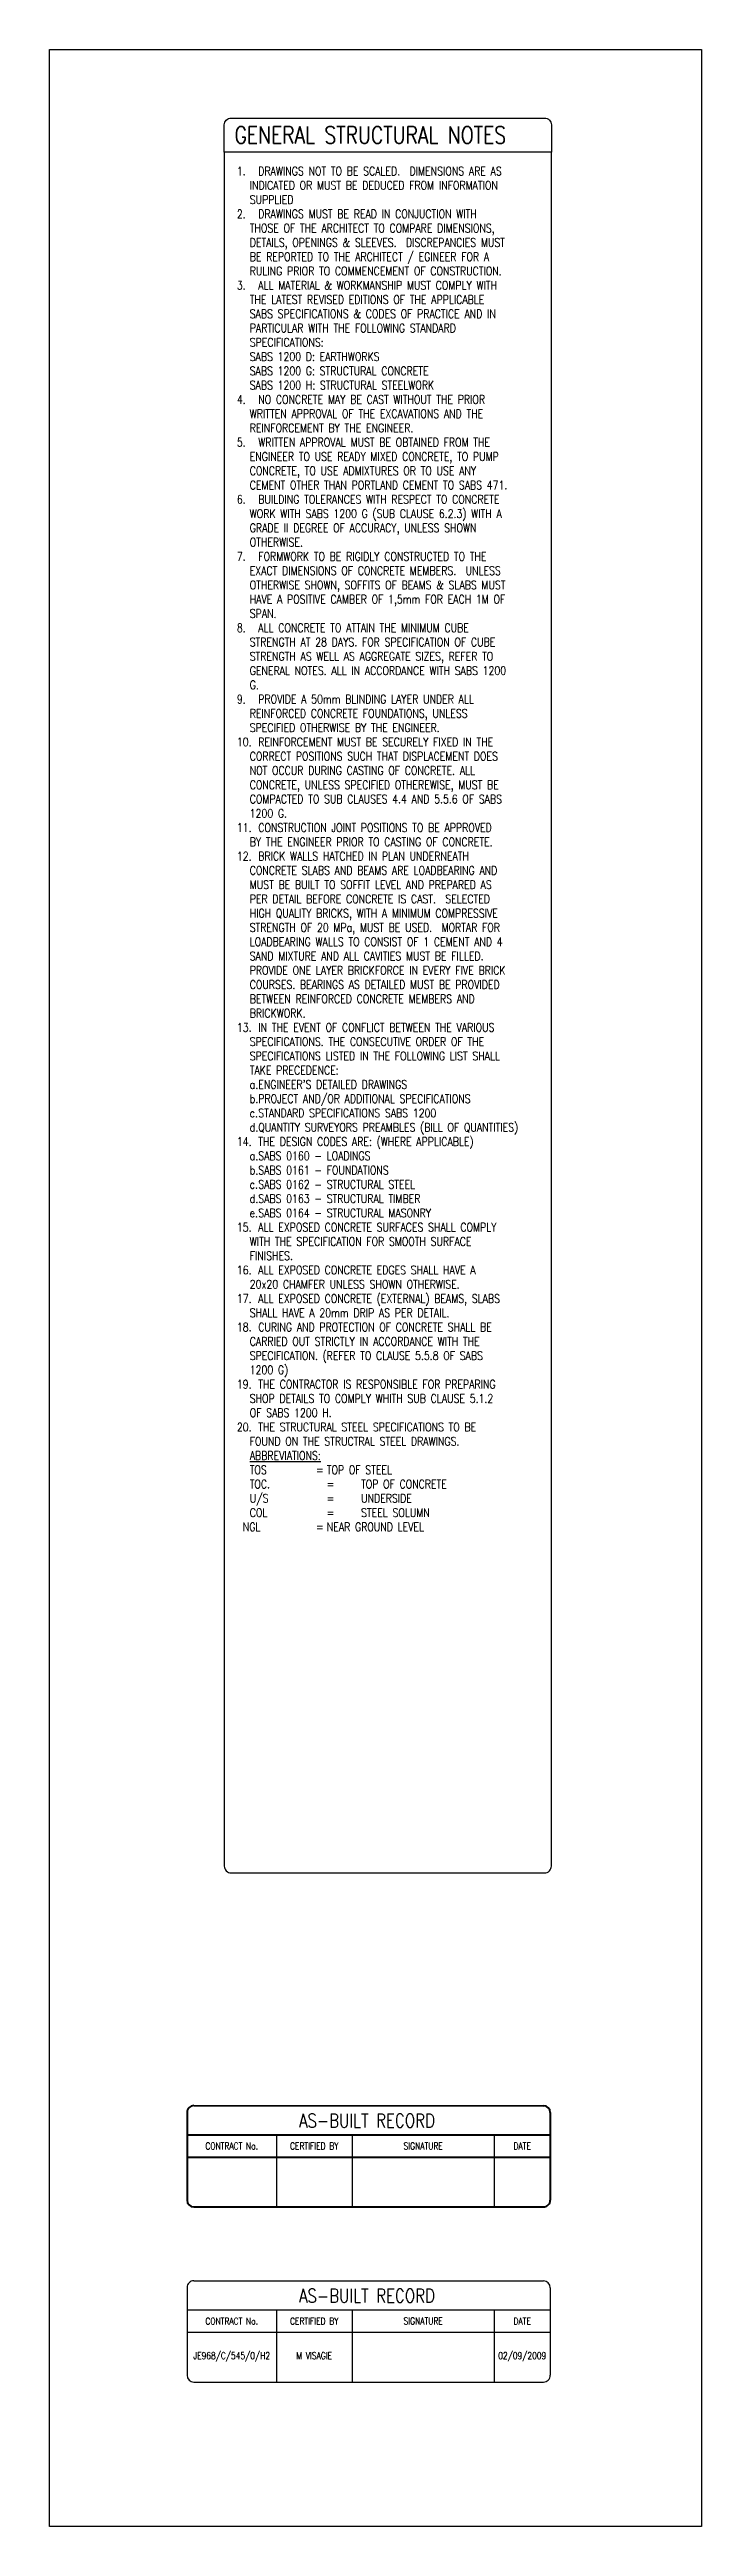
# Model space of a CAD drawing. Header units: metres. Extents: x -275466 to 90519, y -3176 to 139523.
# Drawn here: x -136857 to -117834, y 8675 to 81004 of the extents above; entities that cross this region are included whole.
import ezdxf
from ezdxf.enums import TextEntityAlignment as Align

# ---------------------------------------------------------------- set-up
doc = ezdxf.new("R2010")
doc.units = ezdxf.units.M
doc.linetypes.add('CONTINU', pattern=[0])
for name, color, linetype in [('GCE8002_GF_0.25', 1, 'Continuous'), ('GCE8004_GF_0.5', 2, 'Continuous'), ('GCE8052_GT_0.35', 3, 'Continuous'), ('GCE8053_GT_0.5', 2, 'Continuous'), ('GCE8082_GT_0.25', 1, 'CONTINU'), ('GCE8083_GT_0.35', 3, 'CONTINU'), ('GCE8084_GT_0.4', 5, 'CONTINU'), ('GCE8085_GT_0.5', 2, 'CONTINU'), ('GCE8086_GT_Title Block', 7, 'CONTINU')]:
    doc.layers.add(name, color=color, linetype=linetype)
doc.styles.add('1-100    h 25', font='romans.shx', dxfattribs={"width": 0.8, "height": 250})
doc.styles.add('ROMANS', font='romans.shx', dxfattribs={"width": 0.8})
doc.styles.get("Standard").update_dxf_attribs({"font": 'romans.shx', "width": 0.8})

msp = doc.modelspace()

# ---------------------------------------------------------------- texts
at = {"layer": 'GCE8052_GT_0.35', "insert": (-131766.4, 77578.8), "char_height": 250, "width": 8974.385, "attachment_point": 1, "style": '1-100    h 25'}
msp.add_mtext("\\pxi-1.5,l3,a0.83333,ql;1.^IDRAWINGS NOT TO BE SCALED.  DIMENSIONS ARE AS INDICATED OR MUST BE DEDUCED FROM INFORMATION SUPPLIED\\P2.^IDRAWINGS MUST BE READ IN CONJUCTION WITH THOSE OF THE ARCHITECT TO COMPARE DIMENSIONS, DETAILS, OPENINGS & SLEEVES.  DISCREPANCIES MUST BE REPORTED TO THE ARCHITECT / EGINEER FOR A RULING PRIOR TO COMMENCEMENT OF CONSTRUCTION.\\P3.^IALL MATERIAL & WORKMANSHIP MUST COMPLY WITH THE LATEST REVISED EDITIONS OF THE APPLICABLE SABS SPECIFICATIONS & CODES OF PRACTICE AND IN PARTICULAR WITH THE FOLLOWING STANDARD SPECIFICATIONS:\\P\\pi0;SABS 1200 D: EARTHWORKS\\PSABS 1200 G: STRUCTURAL CONCRETE\\PSABS 1200 H: STRUCTURAL STEELWORK\\P\\pi-1.5;4.^INO CONCRETE MAY BE CAST WITHOUT THE PRIOR WRITTEN APPROVAL OF THE EXCAVATIONS AND THE REINFORCEMENT BY THE ENGINEER.\\P5.^IWRITTEN APPROVAL MUST BE OBTAINED FROM THE ENGINEER TO USE READY MIXED CONCRETE, TO PUMP CONCRETE, TO USE ADMIXTURES OR TO USE ANY CEMENT OTHER THAN PORTLAND CEMENT TO SABS 471.\\P6.^IBUILDING TOLERANCES WITH RESPECT TO CONCRETE WORK WITH SABS 1200 G (SUB CLAUSE 6.2.3) WITH A GRADE II DEGREE OF ACCURACY, UNLESS SHOWN OTHERWISE.\\P7.^IFORMWORK TO BE RIGIDLY CONSTRUCTED TO THE EXACT DIMENSIONS OF CONCRETE MEMBERS.  UNLESS OTHERWISE SHOWN, SOFFITS OF BEAMS & SLABS MUST HAVE A POSITIVE CAMBER OF 1,5mm FOR EACH 1M OF SPAN.\\P8.^IALL CONCRETE TO ATTAIN THE MINIMUM CUBE STRENGTH AT 28 DAYS. FOR SPECIFICATION OF CUBE STRENGTH AS WELL AS AGGREGATE SIZES, REFER TO GENERAL NOTES. ALL IN ACCORDANCE WITH SABS 1200 G.\\P9.^IPROVIDE A 50mm BLINDING LAYER UNDER ALL REINFORCED CONCRETE FOUNDATIONS, UNLESS SPECIFIED OTHERWISE BY THE ENGINEER.\\P10.^IREINFORCEMENT MUST BE SECURELY FIXED IN THE CORRECT POSITIONS SUCH THAT DISPLACEMENT DOES NOT OCCUR DURING CASTING OF CONCRETE. ALL CONCRETE, UNLESS SPECIFIED OTHEREWISE, MUST BE COMPACTED TO SUB CLAUSES 4.4 AND 5.5.6 OF SABS 1200 G.\\P11.^ICONSTRUCTION JOINT POSITIONS TO BE APPROVED BY THE ENGINEER PRIOR TO CASTING OF CONCRETE.\\P12.^IBRICK WALLS HATCHED IN PLAN UNDERNEATH CONCRETE SLABS AND BEAMS ARE LOADBEARING AND MUST BE BUILT TO SOFFIT LEVEL AND PREPARED AS PER DETAIL BEFORE CONCRETE IS CAST.  SELECTED HIGH QUALITY BRICKS, WITH A MINIMUM COMPRESSIVE STRENGTH OF 20 MPa, MUST BE USED.  MORTAR FOR LOADBEARING WALLS TO CONSIST OF 1 CEMENT AND 4 SAND MIXTURE AND ALL CAVITIES MUST BE FILLED.  PROVIDE ONE LAYER BRICKFORCE IN EVERY FIVE BRICK COURSES. BEARINGS AS DETAILED MUST BE PROVIDED BETWEEN REINFORCED CONCRETE MEMBERS AND BRICKWORK.\\P13.^IIN THE EVENT OF CONFLICT BETWEEN THE VARIOUS SPECIFICATIONS. THE CONSECUTIVE ORDER OF THE SPECIFICATIONS LISTED IN THE FOLLOWING LIST SHALL TAKE PRECEDENCE:\\P\\pl4.5;a.^IENGINEER'S DETAILED DRAWINGS\\Pb.^IPROJECT AND/OR ADDITIONAL SPECIFICATIONS\\Pc.^ISTANDARD SPECIFICATIONS SABS 1200\\Pd.^IQUANTITY SURVEYORS PREAMBLES (BILL OF QUANTITIES)\\P\\pl3;14.^ITHE DESIGN CODES ARE: (WHERE APPLICABLE)\\P\\pl4.5;a.^ISABS 0160 - LOADINGS\\Pb.^ISABS 0161 - FOUNDATIONS\\Pc.^ISABS 0162 - STRUCTURAL STEEL\\Pd.^ISABS 0163 - STRUCTURAL TIMBER\\Pe.^ISABS 0164 - STRUCTURAL MASONRY\\P\\pl3;15.^IALL EXPOSED CONCRETE SURFACES SHALL COMPLY WITH THE SPECIFICATION FOR SMOOTH SURFACE FINISHES.\\P16.^IALL EXPOSED CONCRETE EDGES SHALL HAVE A 20x20 CHAMFER UNLESS SHOWN OTHERWISE.\\P17.^IALL EXPOSED CONCRETE (EXTERNAL) BEAMS, SLABS SHALL HAVE A 20mm DRIP AS PER DETAIL.\\P18.^ICURING AND PROTECTION OF CONCRETE SHALL BE CARRIED OUT STRICTLY IN ACCORDANCE WITH THE SPECIFICATION. (REFER TO CLAUSE 5.5.8 OF SABS 1200 G)\\P19.^ITHE CONTRACTOR IS RESPONSIBLE FOR PREPARING SHOP DETAILS TO COMPLY WHITH SUB CLAUSE 5.1.2 OF SABS 1200 H.\\P20.^ITHE STRUCTURAL STEEL SPECIFICATIONS TO BE FOUND ON THE STRUCTRAL STEEL DRAWINGS.\\P\\pi0;{\\LABBREVIATIONS:\\P}TOS^I     =^ITOP OF STEEL\\PTOC.^I^I=^ITOP OF CONCRETE\\PU/S^I^I=^IUNDERSIDE\\PCOL^I^I=^ISTEEL SOLUMN\\P\\pl0,a0.25;    NGL ^I     =^INEAR GROUND LEVEL", dxfattribs=at)
at = {"layer": 'GCE8053_GT_0.5', "width": 0.8}
msp.add_text('GENERAL STRUCTURAL NOTES', height=500, dxfattribs=at).set_placement((-131456.3, 78258.1))
at = {"layer": 'GCE8082_GT_0.25', "color": 3, "style": 'ROMANS', "width": 0.8}
for s, p in [('CONTRACT No.', (-131542.5, 19684.6)), ('CERTIFIED BY', (-129133.1, 19685.8)), ('SIGNATURE', (-125954.4, 19687.3)), ('DATE', (-123063.9, 19685.8))]:
    msp.add_text(s, height=200, dxfattribs=at).set_placement(p, align=Align.CENTER)
at = {"layer": 'GCE8084_GT_0.4', "lineweight": 70, "style": 'ROMANS', "width": 0.8}
msp.add_text('AS-BUILT RECORD', height=400, dxfattribs=at).set_placement((-127594.5, 20328.2), align=Align.CENTER)

# ---------------------------------------------------------------- blocks, each defined once
blk = doc.blocks.new('AS BUILT')
at = {"layer": 'GCE8083_GT_0.35'}
for p, q in [((-53, 23.06), (53, 23.06)), ((-26.93, 23.06), (-26.93, 2)), ((-4.81, 23.06), (-4.81, 2)), ((36.65, 23.06), (36.65, 2)), ((-53, 16.56), (53, 16.56))]:
    blk.add_line(p, q, dxfattribs=at)
at = {"layer": 'GCE8085_GT_0.5'}
for p, q in [((-53, 29.6), (-53, 4)), ((-51, 31.6), (51, 31.56)), ((53, 29.56), (53, 3.98)), ((-51, 2), (51, 2))]:
    blk.add_line(p, q, dxfattribs=at)
for centre, start, end in [((-51, 29.6), 89.98079, 180.00014), ((51, 29.56), 0.00013, 89.98079), ((-51, 4), 180.00033, 270), ((51, 4), 270, 0.00033)]:
    blk.add_arc(centre, 2, start, end, dxfattribs=at)
at = {"layer": 'GCE8082_GT_0.25', "style": 'ROMANS', "width": 0.8}
for s, p in [('CONTRACT No.', (-39.96, 18.79)), ('CERTIFIED BY', (-15.87, 18.8)), ('SIGNATURE', (15.92, 18.82)), ('DATE', (44.82, 18.8))]:
    blk.add_text(s, height=2, dxfattribs=at).set_placement(p, align=Align.CENTER)
at = {"layer": 'GCE8083_GT_0.35', "style": 'ROMANS', "width": 0.8}
for s, p in [('JE968/C/545/0/H2', (-39.96, 8.72)), ('M VISAGIE', (-15.87, 8.74)), ('02/09/2009', (44.82, 8.74))]:
    blk.add_text(s, height=2, dxfattribs=at).set_placement(p, align=Align.CENTER)
at = {"layer": 'GCE8084_GT_0.4', "style": 'ROMANS', "width": 0.8}
blk.add_text('AS-BUILT RECORD', height=4, dxfattribs=at).set_placement((-0.48, 25.23), align=Align.CENTER)

# ---------------------------------------------------------------- linework, layer by layer
at = {"layer": 'GCE8002_GF_0.25'}
msp.add_lwpolyline([(-131558, 27760.4), (-122412.3, 27760.4, 0.4142136), (-122212.3, 27960.4), (-122212.3, 78005.9), (-131758, 78005.9), (-131758, 27960.4, 0.4142136)], format="xyb", close=True, dxfattribs=at)
at = {"layer": 'GCE8004_GF_0.5'}
msp.add_lwpolyline([(-136857.5, 81003.9), (-117833.9, 81003.9), (-117833.9, 8675.1), (-136857.5, 8675.1)], close=True, dxfattribs=at)
msp.add_lwpolyline([(-131558, 79002.2), (-122412.3, 79002.2, -0.4142136), (-122212.3, 78802.2), (-122212.3, 78005.9), (-131758, 78005.9), (-131758, 78802.2, -0.4142136)], format="xyb", close=True, dxfattribs=at)
at = {"layer": 'GCE8083_GT_0.35', "lineweight": 70}
msp.add_line((-132846.2, 20111), (-122246.2, 20111), dxfattribs=at)
at = {"layer": 'GCE8083_GT_0.35', "lineweight": 30}
for p, q in [((-130238.9, 20111), (-130238.9, 18005.5)), ((-128027.3, 20111), (-128027.3, 18005.5)), ((-123881.5, 20111), (-123881.5, 18005.5))]:
    msp.add_line(p, q, dxfattribs=at)
at = {"layer": 'GCE8083_GT_0.35', "lineweight": 50}
msp.add_line((-132846.2, 19461), (-122246.2, 19461), dxfattribs=at)
at = {"layer": 'GCE8085_GT_0.5', "lineweight": 70}
for p, q in [((-132846.2, 20765.1), (-132846.2, 18205.5)), ((-132646.2, 20965.1), (-122446.2, 20961.7)), ((-122246.2, 20761.7), (-122246.2, 18203.9)), ((-132646.2, 18005.5), (-122446.2, 18005.5))]:
    msp.add_line(p, q, dxfattribs=at)
for centre, start, end in [((-132646.2, 20765.1), 89.980794, 180.000141), ((-122446.2, 20761.7), 0.000131, 89.980794), ((-132646.2, 18205.5), 180.000327, 270), ((-122446.2, 18205.5), 270, 0.000327)]:
    msp.add_arc(centre, 200, start, end, dxfattribs=at)

# ---------------------------------------------------------------- block references
at = {"layer": 'GCE8086_GT_Title Block', "color": 2, "xscale": 100, "yscale": 100, "zscale": 100}
msp.add_blockref('AS BUILT', (-127546.2, 12690.4), dxfattribs=at)

msp.set_redraw_order([(e.dxf.handle, doc.entitydb.next_handle()) for e in msp.query("TEXT MTEXT ATTDEF DIMENSION ARC_DIMENSION")])  # texts and dimensions are drawn at this point

doc.saveas('drawing.dxf')
